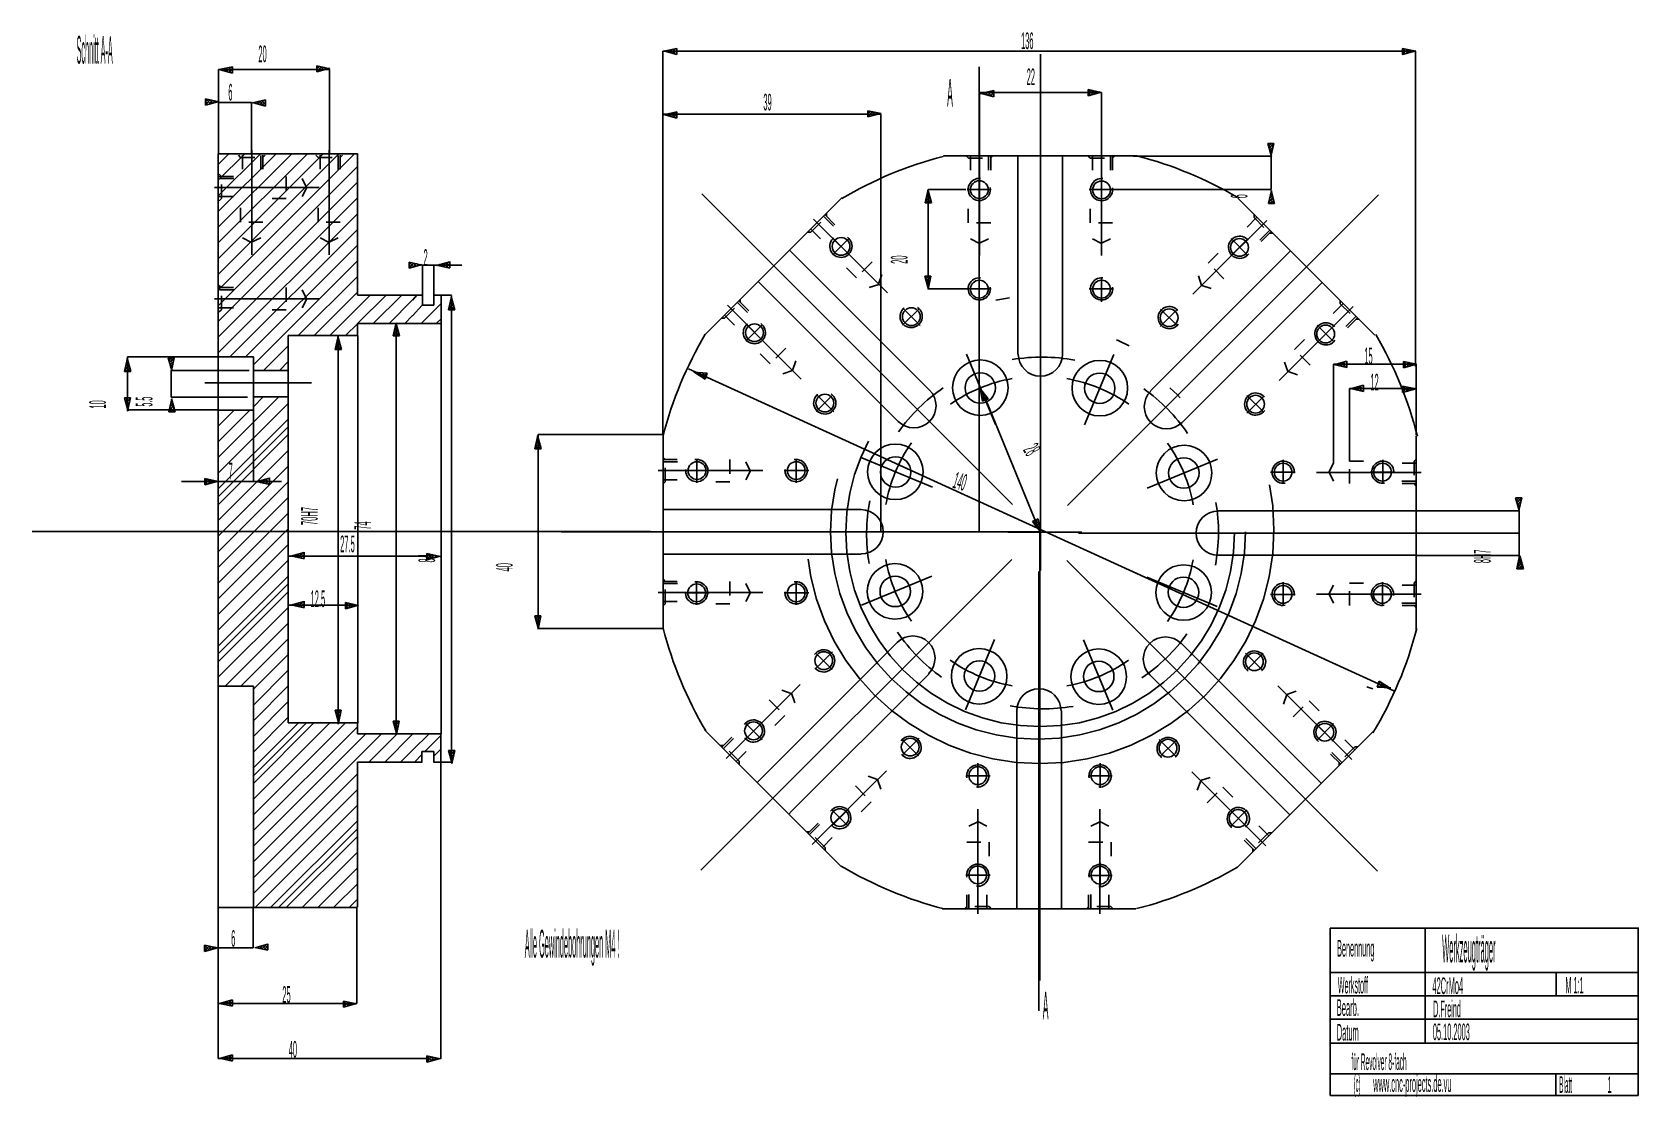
# Model space of a CAD drawing. Extents: x -0.2 to 11.2, y 0.3 to 7.8.
import ezdxf

# ---------------------------------------------------------------- set-up
doc = ezdxf.new("R2010")
doc.units = 0
doc.header["$LTSCALE"] = 10
doc.linetypes.add('DASHDOT', pattern=[1, 0.5, -0.25, 0, -0.25])
doc.linetypes.add('DOT', pattern=[0.25, 0, -0.25])
doc.layers.add('1', color=1, linetype='CONTINUOUS')

msp = doc.modelspace()

# ---------------------------------------------------------------- texts
at = {"layer": '1', "color": 1}
for s, height, width, p in [('Schnitt A-A', 0.19685, 0.155588, (0.141, 7.588)), ('136', 0.1181, 0.308372, (6.838, 7.691)), ('20', 0.1181, 0.308372, (1.43, 7.598)), ('22', 0.1181, 0.308372, (6.878, 7.435)), ('6', 0.118, 0.308372, (1.217, 7.326)), ('A', 0.197, 0.231279, (6.314, 7.282)), ('39', 0.1181, 0.308372, (5.011, 7.256)), ('2', 0.118, 0.308372, (2.601, 6.154)), ('15', 0.1181, 0.308372, (9.272, 5.455)), ('12', 0.1181, 0.308372, (9.315, 5.27)), ('7', 0.118, 0.308372, (1.219, 4.639)), ('27.5', 0.1181, 0.269825, (2.01, 4.122)), ('12.5', 0.1181, 0.269825, (1.8, 3.733)), ('6', 0.118, 0.308372, (1.237, 1.324)), ('Alle Gewindebohrungen M4 !', 0.19685, 0.165453, (3.319, 1.247)), ('Benennung', 0.1181, 0.316938, (9.079, 1.254)), ('Werkzeugträger', 0.19685, 0.161895, (9.824, 1.212)), ('25', 0.1181, 0.308372, (1.6, 0.926)), ('Werkstoff', 0.1181, 0.256977, (9.084, 0.992)), ('42CrMo4', 0.1181, 0.308372, (9.755, 0.988)), ('M 1:1', 0.1181, 0.262116, (10.698, 0.992)), ('A', 0.197, 0.231279, (6.992, 0.808)), ('Bearb.', 0.1181, 0.269825, (9.077, 0.833)), ('D.Freind', 0.1181, 0.260189, (9.76, 0.824)), ('Datum', 0.1181, 0.323791, (9.077, 0.658)), ('05.10.2003', 0.1181, 0.277535, (9.758, 0.661)), ('40', 0.1181, 0.308372, (1.645, 0.537)), ('für Revolver 8-fach ', 0.11811, 0.235134, (9.18, 0.449)), ('(c)', 0.1181, 0.205581, (9.197, 0.294)), ('www.cnc-projects.de.vu', 0.11811, 0.266321, (9.335, 0.294)), ('Blatt', 0.1181, 0.231279, (10.654, 0.287)), ('1', 0.118, 0.308372, (10.997, 0.287))]:
    msp.add_text(s, height=height, dxfattribs=dict(at, width=width)).set_placement(p)
for s, height, rotation, width, p in [('6', 0.118, 90, 0.308372, (8.443, 6.632)), ('20', 0.1181, 90, 0.308372, (6.033, 6.168)), ('10', 0.1181, 90, 0.308372, (0.349, 5.141)), ('5.5', 0.1181, 90, 0.256977, (0.679, 5.155)), ('28', 0.1181, 301, 0.308372, (6.85, 4.846)), ('140', 0.1181, 344, 0.308372, (6.347, 4.581)), ('70H7', 0.1181, 90, 0.327645, (1.851, 4.315)), ('74', 0.1181, 90, 0.308372, (2.228, 4.282)), ('84', 0.1181, 90, 0.308372, (2.683, 4.049)), ('8H7', 0.1181, 90, 0.33407, (10.168, 4.044)), ('40', 0.1181, 90, 0.308372, (3.233, 3.986))]:
    msp.add_text(s, height=height, rotation=rotation, dxfattribs=dict(at, width=width)).set_placement(p)

# ---------------------------------------------------------------- linework, layer by layer
at = {"layer": '1', "color": 1, "linetype": 'CONTINUOUS'}
for p, q in [((4.298, 4.956), (4.298, 7.675)), ((4.298, 7.675), (9.636, 7.675)), ((4.304, 7.675), (4.397, 7.696)), ((4.397, 7.652), (4.304, 7.678)), ((4.308, 7.677), (4.307, 7.676)), ((4.321, 7.68), (4.331, 7.669)), ((4.335, 7.683), (4.323, 7.671)), ((4.338, 7.683), (4.359, 7.662)), ((4.361, 7.688), (4.34, 7.667)), ((4.355, 7.687), (4.387, 7.655)), ((4.387, 7.694), (4.356, 7.663)), ((4.372, 7.691), (4.397, 7.665)), ((4.397, 7.683), (4.372, 7.659)), ((4.389, 7.694), (4.397, 7.686)), ((4.397, 7.663), (4.389, 7.654)), ((4.397, 7.696), (4.397, 7.652)), ((9.637, 7.675), (9.544, 7.696)), ((9.544, 7.696), (9.544, 7.652)), ((9.56, 7.693), (9.544, 7.677)), ((9.577, 7.689), (9.544, 7.656)), ((9.544, 7.652), (9.637, 7.678)), ((9.544, 7.676), (9.563, 7.657)), ((9.544, 7.655), (9.547, 7.653)), ((9.545, 7.696), (9.58, 7.661)), ((9.594, 7.685), (9.567, 7.658)), ((9.571, 7.69), (9.596, 7.666)), ((9.611, 7.682), (9.595, 7.665)), ((9.597, 7.685), (9.612, 7.67)), ((9.628, 7.678), (9.623, 7.673)), ((9.624, 7.679), (9.629, 7.674)), ((9.636, 7.675), (9.636, 5.439)), ((1.147, 7.311), (1.147, 7.546)), ((1.147, 7.546), (1.935, 7.546)), ((1.153, 7.545), (1.246, 7.565)), ((1.246, 7.521), (1.153, 7.547)), ((1.158, 7.546), (1.156, 7.545)), ((1.17, 7.549), (1.18, 7.539)), ((1.184, 7.552), (1.172, 7.54)), ((1.187, 7.552), (1.208, 7.531)), ((1.21, 7.557), (1.189, 7.536)), ((1.204, 7.556), (1.236, 7.524)), ((1.236, 7.563), (1.205, 7.532)), ((1.221, 7.56), (1.246, 7.534)), ((1.246, 7.552), (1.222, 7.528)), ((1.238, 7.563), (1.246, 7.555)), ((1.246, 7.532), (1.238, 7.523)), ((1.246, 7.565), (1.246, 7.521)), ((1.936, 7.552), (1.844, 7.573)), ((1.844, 7.573), (1.844, 7.529)), ((1.844, 7.573), (1.879, 7.538)), ((1.86, 7.57), (1.844, 7.554)), ((1.877, 7.566), (1.844, 7.533)), ((1.844, 7.529), (1.936, 7.555)), ((1.844, 7.553), (1.863, 7.534)), ((1.844, 7.532), (1.846, 7.53)), ((1.894, 7.562), (1.867, 7.535)), ((1.871, 7.567), (1.895, 7.543)), ((1.911, 7.559), (1.895, 7.542)), ((1.897, 7.562), (1.912, 7.547)), ((1.928, 7.555), (1.922, 7.55)), ((1.923, 7.556), (1.928, 7.551)), ((1.935, 7.546), (1.935, 6.949)), ((6.542, 7.565), (6.542, 4.267)), ((1.149, 7.317), (1.056, 7.338)), ((1.056, 7.338), (1.056, 7.294)), ((1.072, 7.334), (1.056, 7.318)), ((1.089, 7.331), (1.056, 7.298)), ((1.056, 7.294), (1.149, 7.32)), ((1.056, 7.318), (1.075, 7.299)), ((1.056, 7.297), (1.058, 7.295)), ((1.057, 7.338), (1.091, 7.303)), ((1.106, 7.327), (1.079, 7.3)), ((1.083, 7.332), (1.108, 7.307)), ((1.123, 7.324), (1.107, 7.307)), ((1.109, 7.327), (1.124, 7.312)), ((1.135, 7.321), (1.14, 7.316)), ((1.14, 7.32), (1.135, 7.314)), ((1.147, 6.949), (1.147, 7.311)), ((1.147, 7.311), (1.382, 7.311)), ((1.382, 7.311), (1.382, 6.949)), ((1.388, 7.309), (1.481, 7.33)), ((1.481, 7.286), (1.388, 7.312)), ((1.392, 7.311), (1.391, 7.31)), ((1.404, 7.314), (1.414, 7.303)), ((1.418, 7.317), (1.407, 7.305)), ((1.421, 7.317), (1.442, 7.296)), ((1.445, 7.322), (1.423, 7.301)), ((1.438, 7.321), (1.47, 7.289)), ((1.471, 7.328), (1.44, 7.297)), ((1.455, 7.325), (1.481, 7.299)), ((1.481, 7.317), (1.456, 7.293)), ((1.472, 7.328), (1.481, 7.32)), ((1.481, 7.297), (1.473, 7.288)), ((1.481, 7.33), (1.481, 7.286)), ((6.543, 6.954), (6.543, 7.384)), ((6.543, 7.384), (7.408, 7.384)), ((6.551, 7.375), (6.644, 7.396)), ((6.644, 7.352), (6.551, 7.378)), ((6.555, 7.377), (6.554, 7.375)), ((6.567, 7.379), (6.578, 7.369)), ((6.581, 7.382), (6.57, 7.371)), ((6.584, 7.383), (6.605, 7.362)), ((6.608, 7.388), (6.586, 7.367)), ((6.601, 7.387), (6.633, 7.355)), ((6.634, 7.394), (6.603, 7.363)), ((6.618, 7.39), (6.644, 7.365)), ((6.644, 7.383), (6.619, 7.358)), ((6.635, 7.394), (6.644, 7.386)), ((6.644, 7.362), (6.636, 7.354)), ((6.644, 7.396), (6.644, 7.352)), ((7.406, 7.383), (7.313, 7.404)), ((7.313, 7.404), (7.313, 7.36)), ((7.329, 7.4), (7.313, 7.384)), ((7.346, 7.397), (7.313, 7.364)), ((7.313, 7.36), (7.406, 7.386)), ((7.313, 7.384), (7.332, 7.365)), ((7.313, 7.363), (7.316, 7.36)), ((7.314, 7.404), (7.349, 7.369)), ((7.363, 7.393), (7.336, 7.366)), ((7.34, 7.398), (7.365, 7.373)), ((7.38, 7.389), (7.364, 7.373)), ((7.366, 7.392), (7.381, 7.377)), ((7.397, 7.386), (7.392, 7.38)), ((7.393, 7.387), (7.398, 7.382)), ((7.408, 7.384), (7.408, 6.932)), ((5.844, 7.229), (4.299, 7.229)), ((4.304, 7.225), (4.397, 7.246)), ((4.397, 7.202), (4.304, 7.228)), ((4.308, 7.227), (4.307, 7.225)), ((4.321, 7.229), (4.331, 7.219)), ((4.335, 7.232), (4.323, 7.221)), ((4.338, 7.233), (4.359, 7.212)), ((4.361, 7.238), (4.34, 7.217)), ((4.355, 7.237), (4.387, 7.205)), ((4.387, 7.244), (4.356, 7.212)), ((4.372, 7.24), (4.397, 7.215)), ((4.397, 7.233), (4.372, 7.208)), ((4.389, 7.244), (4.397, 7.235)), ((4.397, 7.212), (4.389, 7.204)), ((4.397, 7.246), (4.397, 7.202)), ((5.845, 7.233), (5.752, 7.254)), ((5.752, 7.254), (5.752, 7.21)), ((5.768, 7.25), (5.752, 7.234)), ((5.785, 7.246), (5.752, 7.213)), ((5.752, 7.21), (5.845, 7.235)), ((5.752, 7.233), (5.771, 7.215)), ((5.752, 7.213), (5.755, 7.21)), ((5.753, 7.253), (5.788, 7.219)), ((5.802, 7.243), (5.775, 7.216)), ((5.779, 7.248), (5.804, 7.223)), ((5.819, 7.239), (5.803, 7.223)), ((5.806, 7.242), (5.82, 7.227)), ((5.836, 7.236), (5.831, 7.23)), ((5.832, 7.237), (5.837, 7.232)), ((5.844, 4.265), (5.844, 7.229)), ((8.631, 7.022), (8.587, 7.022)), ((8.587, 7.022), (8.613, 6.929)), ((8.59, 7.022), (8.587, 7.019)), ((8.59, 7.011), (8.622, 6.979)), ((8.611, 7.022), (8.592, 7.003)), ((8.631, 7.021), (8.596, 6.986)), ((8.597, 6.983), (8.618, 6.962)), ((8.6, 7.022), (8.625, 6.996)), ((8.625, 6.995), (8.6, 6.97)), ((8.604, 6.955), (8.614, 6.945)), ((8.619, 6.969), (8.605, 6.954)), ((8.61, 6.929), (8.631, 7.022)), ((8.62, 7.022), (8.629, 7.013)), ((1.145, 1.603), (1.145, 6.948)), ((1.145, 6.948), (2.133, 6.948)), ((1.778, 6.948), (1.146, 6.316)), ((1.667, 6.948), (1.146, 6.428)), ((1.555, 6.948), (1.146, 6.539)), ((1.444, 6.948), (1.146, 6.65)), ((1.333, 6.948), (1.146, 6.761)), ((1.221, 6.948), (1.146, 6.872)), ((2.112, 6.948), (1.147, 5.983)), ((2.001, 6.948), (1.147, 6.094)), ((1.889, 6.948), (1.147, 6.205)), ((2.133, 6.858), (1.147, 5.872)), ((2.132, 5.946), (2.132, 6.95)), ((6.287, 6.933), (7.661, 6.933)), ((6.287, 6.933), (7.661, 6.933)), ((6.816, 6.905), (6.816, 6.932)), ((6.816, 6.905), (6.816, 6.932)), ((6.816, 6.905), (6.816, 5.528)), ((6.816, 6.905), (6.816, 5.528)), ((7.132, 6.905), (7.132, 6.932)), ((7.132, 6.905), (7.132, 6.932)), ((7.132, 5.528), (7.132, 6.905)), ((7.132, 5.528), (7.132, 6.905)), ((8.611, 6.931), (7.634, 6.931)), ((8.614, 6.942), (8.609, 6.937)), ((8.611, 6.694), (8.611, 6.931)), ((2.133, 6.746), (1.147, 5.76)), ((2.133, 6.635), (1.147, 5.649)), ((4.599, 5.667), (5.57, 6.639)), ((6.18, 6.694), (6.159, 6.601)), ((6.192, 6.642), (6.161, 6.611)), ((6.162, 6.617), (6.178, 6.601)), ((6.166, 6.634), (6.199, 6.601)), ((6.188, 6.658), (6.167, 6.637)), ((6.17, 6.651), (6.197, 6.624)), ((6.184, 6.675), (6.172, 6.663)), ((6.196, 6.626), (6.172, 6.601)), ((6.173, 6.668), (6.19, 6.652)), ((6.203, 6.601), (6.177, 6.694)), ((6.177, 6.685), (6.182, 6.68)), ((6.179, 6.691), (6.178, 6.69)), ((6.447, 6.696), (6.18, 6.696)), ((6.18, 6.696), (6.18, 5.99)), ((6.201, 6.609), (6.193, 6.601)), ((7.487, 6.694), (8.611, 6.694)), ((8.375, 6.634), (9.347, 5.662)), ((8.613, 6.687), (8.593, 6.595)), ((8.626, 6.636), (8.595, 6.604)), ((8.596, 6.611), (8.612, 6.595)), ((8.622, 6.652), (8.6, 6.631)), ((8.6, 6.628), (8.633, 6.595)), ((8.603, 6.645), (8.63, 6.617)), ((8.63, 6.619), (8.605, 6.595)), ((8.617, 6.668), (8.606, 6.657)), ((8.607, 6.662), (8.623, 6.645)), ((8.636, 6.595), (8.611, 6.687)), ((8.613, 6.685), (8.611, 6.683)), ((8.611, 6.679), (8.616, 6.673)), ((2.133, 6.523), (1.148, 5.538)), ((6.159, 6.601), (6.203, 6.601)), ((8.593, 6.595), (8.636, 6.595)), ((8.634, 6.603), (8.626, 6.595)), ((2.133, 6.412), (1.228, 5.507)), ((2.133, 6.3), (1.339, 5.507)), ((2.132, 6.189), (1.395, 5.451)), ((2.592, 6.159), (2.499, 6.18)), ((2.499, 6.18), (2.499, 6.136)), ((2.515, 6.177), (2.499, 6.161)), ((2.532, 6.173), (2.499, 6.14)), ((2.499, 6.136), (2.592, 6.162)), ((2.499, 6.16), (2.518, 6.141)), ((2.5, 6.18), (2.534, 6.145)), ((2.549, 6.169), (2.522, 6.142)), ((2.526, 6.174), (2.55, 6.15)), ((2.566, 6.166), (2.55, 6.149)), ((2.552, 6.169), (2.567, 6.154)), ((2.583, 6.162), (2.577, 6.157)), ((2.578, 6.163), (2.583, 6.158)), ((2.593, 5.947), (2.593, 6.158)), ((2.593, 6.158), (2.673, 6.158)), ((2.673, 6.158), (2.673, 5.947)), ((2.674, 6.159), (2.872, 6.159)), ((2.787, 6.182), (2.694, 6.156)), ((2.787, 6.182), (2.694, 6.156)), ((2.694, 6.159), (2.787, 6.138)), ((2.694, 6.159), (2.787, 6.138)), ((2.697, 6.159), (2.698, 6.157)), ((2.697, 6.159), (2.698, 6.157)), ((2.721, 6.165), (2.71, 6.154)), ((2.721, 6.165), (2.71, 6.154)), ((2.713, 6.163), (2.725, 6.151)), ((2.713, 6.163), (2.725, 6.151)), ((2.749, 6.172), (2.727, 6.151)), ((2.749, 6.172), (2.727, 6.151)), ((2.73, 6.167), (2.751, 6.146)), ((2.73, 6.167), (2.751, 6.146)), ((2.776, 6.179), (2.744, 6.147)), ((2.776, 6.179), (2.744, 6.147)), ((2.746, 6.171), (2.777, 6.14)), ((2.746, 6.171), (2.777, 6.14)), ((2.787, 6.169), (2.761, 6.144)), ((2.787, 6.169), (2.761, 6.144)), ((2.762, 6.176), (2.787, 6.151)), ((2.762, 6.176), (2.787, 6.151)), ((2.779, 6.18), (2.787, 6.172)), ((2.779, 6.18), (2.787, 6.172)), ((2.787, 6.14), (2.787, 6.184)), ((5.216, 6.246), (5.197, 6.265)), ((6.189, 5.272), (5.216, 6.246)), ((8.73, 6.24), (7.757, 5.266)), ((8.73, 6.24), (8.749, 6.259)), ((2.132, 6.077), (1.715, 5.661)), ((2.499, 6.139), (2.501, 6.137)), ((2.787, 6.148), (2.778, 6.14)), ((2.787, 6.148), (2.778, 6.14)), ((4.992, 6.023), (4.973, 6.042)), ((6.199, 6.08), (6.155, 6.08)), ((6.155, 6.08), (6.181, 5.987)), ((6.159, 6.08), (6.156, 6.077)), ((6.158, 6.069), (6.19, 6.037)), ((6.179, 6.08), (6.16, 6.061)), ((6.199, 6.079), (6.165, 6.045)), ((6.165, 6.041), (6.187, 6.02)), ((6.168, 6.08), (6.194, 6.054)), ((6.194, 6.053), (6.169, 6.028)), ((6.179, 5.987), (6.199, 6.08)), ((6.189, 6.08), (6.197, 6.071)), ((2.132, 5.966), (1.827, 5.661)), ((2.223, 5.946), (1.939, 5.662)), ((2.132, 5.946), (2.528, 5.946)), ((2.335, 5.946), (2.134, 5.745)), ((2.447, 5.946), (2.245, 5.745)), ((2.522, 5.911), (2.557, 5.947)), ((2.528, 5.946), (2.591, 5.946)), ((2.593, 5.875), (2.593, 5.947)), ((2.727, 5.946), (2.671, 5.946)), ((2.673, 5.947), (2.673, 5.875)), ((2.727, 5.946), (2.727, 5.745)), ((2.727, 5.946), (2.799, 5.946)), ((2.799, 5.933), (2.779, 5.841)), ((2.823, 5.841), (2.797, 5.933)), ((2.797, 5.925), (2.802, 5.919)), ((2.799, 5.931), (2.798, 5.929)), ((2.799, 5.944), (2.799, 2.629)), ((4.992, 6.023), (5.966, 5.049)), ((6.188, 6.027), (6.173, 6.012)), ((6.173, 6.013), (6.183, 6.003)), ((6.182, 6), (6.177, 5.995)), ((6.18, 5.99), (6.462, 5.99)), ((7.98, 5.043), (8.954, 6.017)), ((8.954, 6.017), (8.973, 6.036)), ((2.524, 5.912), (2.357, 5.745)), ((2.522, 5.799), (2.592, 5.874)), ((2.586, 5.746), (2.727, 5.886)), ((2.673, 5.875), (2.593, 5.875)), ((2.779, 5.841), (2.823, 5.841)), ((2.812, 5.882), (2.781, 5.851)), ((2.782, 5.857), (2.798, 5.841)), ((2.808, 5.898), (2.786, 5.877)), ((2.786, 5.874), (2.819, 5.841)), ((2.789, 5.891), (2.817, 5.864)), ((2.803, 5.915), (2.792, 5.903)), ((2.816, 5.865), (2.792, 5.841)), ((2.793, 5.908), (2.809, 5.892)), ((2.821, 5.849), (2.812, 5.841)), ((2.132, 5.743), (2.051, 5.662)), ((2.132, 5.663), (2.132, 5.745)), ((2.132, 5.745), (2.533, 5.745)), ((2.406, 5.748), (2.386, 5.656)), ((2.419, 5.697), (2.388, 5.666)), ((2.415, 5.713), (2.394, 5.692)), ((2.397, 5.706), (2.424, 5.679)), ((2.411, 5.73), (2.399, 5.718)), ((2.4, 5.723), (2.417, 5.707)), ((2.43, 5.656), (2.404, 5.748)), ((2.404, 5.74), (2.409, 5.734)), ((2.406, 5.746), (2.405, 5.744)), ((2.407, 5.747), (2.407, 2.835)), ((2.524, 5.801), (2.468, 5.745)), ((2.727, 5.745), (2.526, 5.745)), ((2.694, 5.746), (2.727, 5.777)), ((2.727, 5.745), (2.727, 2.834)), ((1.642, 5.587), (1.467, 5.412)), ((2.136, 5.66), (1.642, 5.66)), ((1.642, 5.66), (1.642, 2.912)), ((1.996, 5.653), (1.975, 5.56)), ((2.008, 5.601), (1.977, 5.57)), ((1.982, 5.593), (2.015, 5.56)), ((2.004, 5.618), (1.983, 5.596)), ((1.986, 5.61), (2.013, 5.583)), ((2, 5.634), (1.988, 5.623)), ((2.013, 5.585), (1.988, 5.56)), ((1.989, 5.627), (2.006, 5.611)), ((2.019, 5.56), (1.993, 5.653)), ((1.993, 5.644), (1.998, 5.639)), ((1.995, 5.65), (1.994, 5.649)), ((1.996, 5.661), (1.996, 2.903)), ((2.136, 5.66), (2.136, 2.909)), ((2.386, 5.656), (2.43, 5.656)), ((2.389, 5.672), (2.405, 5.656)), ((2.393, 5.689), (2.426, 5.656)), ((2.423, 5.68), (2.399, 5.656)), ((2.428, 5.664), (2.419, 5.656)), ((0.501, 5.498), (0.481, 5.405)), ((0.505, 5.479), (0.494, 5.467)), ((0.495, 5.472), (0.511, 5.456)), ((0.525, 5.405), (0.499, 5.498)), ((0.499, 5.489), (0.504, 5.484)), ((0.501, 5.495), (0.5, 5.494)), ((0.501, 5.132), (0.501, 5.508)), ((0.501, 5.508), (1.144, 5.508)), ((0.834, 5.502), (0.79, 5.502)), ((0.79, 5.502), (0.816, 5.41)), ((0.793, 5.502), (0.79, 5.5)), ((0.793, 5.492), (0.825, 5.46)), ((0.814, 5.502), (0.795, 5.484)), ((0.834, 5.502), (0.799, 5.467)), ((0.803, 5.502), (0.828, 5.477)), ((0.828, 5.475), (0.803, 5.451)), ((0.813, 5.41), (0.834, 5.502)), ((0.823, 5.502), (0.832, 5.494)), ((1.148, 5.507), (1.395, 5.507)), ((1.395, 5.507), (1.395, 5.129)), ((1.642, 5.475), (1.579, 5.412)), ((1.975, 5.56), (2.019, 5.56)), ((1.978, 5.576), (1.995, 5.56)), ((2.017, 5.568), (2.009, 5.56)), ((9.148, 5.477), (9.055, 5.451)), ((9.148, 5.477), (9.055, 5.451)), ((9.137, 5.474), (9.105, 5.442)), ((9.137, 5.474), (9.105, 5.442)), ((9.123, 5.47), (9.148, 5.446)), ((9.123, 5.47), (9.148, 5.446)), ((9.139, 5.475), (9.148, 5.466)), ((9.139, 5.475), (9.148, 5.466)), ((9.148, 5.433), (9.148, 5.477)), ((9.148, 5.433), (9.148, 5.477)), ((9.642, 5.455), (9.55, 5.475)), ((9.55, 5.475), (9.55, 5.431)), ((9.55, 5.475), (9.585, 5.441)), ((9.566, 5.472), (9.55, 5.456)), ((9.576, 5.47), (9.601, 5.445)), ((0.481, 5.405), (0.525, 5.405)), ((0.514, 5.446), (0.483, 5.415)), ((0.484, 5.421), (0.5, 5.405)), ((0.51, 5.462), (0.488, 5.441)), ((0.488, 5.438), (0.521, 5.405)), ((0.491, 5.455), (0.519, 5.428)), ((0.518, 5.43), (0.494, 5.405)), ((0.522, 5.413), (0.514, 5.405)), ((0.8, 5.464), (0.821, 5.443)), ((0.807, 5.436), (0.817, 5.426)), ((0.822, 5.449), (0.808, 5.434)), ((1.365, 5.412), (0.811, 5.412)), ((0.811, 5.412), (0.811, 5.221)), ((0.817, 5.423), (0.812, 5.418)), ((1.395, 5.412), (1.642, 5.412)), ((4.48, 5.424), (9.481, 3.14)), ((4.613, 5.392), (4.517, 5.399)), ((4.518, 5.401), (4.598, 5.35)), ((4.533, 5.399), (4.528, 5.394)), ((4.533, 5.399), (4.555, 5.377)), ((4.552, 5.397), (4.541, 5.386)), ((4.571, 5.396), (4.554, 5.378)), ((4.556, 5.397), (4.599, 5.354)), ((4.59, 5.394), (4.566, 5.37)), ((4.579, 5.395), (4.605, 5.369)), ((4.609, 5.392), (4.579, 5.362)), ((4.604, 5.367), (4.592, 5.354)), ((4.598, 5.35), (4.613, 5.392)), ((4.602, 5.393), (4.61, 5.384)), ((9.054, 4.754), (9.054, 5.455)), ((9.054, 5.455), (9.64, 5.455)), ((9.055, 5.454), (9.148, 5.433)), ((9.055, 5.454), (9.148, 5.433)), ((9.058, 5.453), (9.059, 5.452)), ((9.058, 5.453), (9.059, 5.452)), ((9.081, 5.46), (9.071, 5.449)), ((9.081, 5.46), (9.071, 5.449)), ((9.074, 5.458), (9.085, 5.446)), ((9.074, 5.458), (9.085, 5.446)), ((9.109, 5.467), (9.088, 5.446)), ((9.109, 5.467), (9.088, 5.446)), ((9.09, 5.462), (9.112, 5.441)), ((9.09, 5.462), (9.112, 5.441)), ((9.107, 5.466), (9.138, 5.435)), ((9.107, 5.466), (9.138, 5.435)), ((9.148, 5.464), (9.122, 5.438)), ((9.148, 5.464), (9.122, 5.438)), ((9.148, 5.443), (9.139, 5.435)), ((9.148, 5.443), (9.139, 5.435)), ((9.583, 5.468), (9.55, 5.435)), ((9.55, 5.431), (9.642, 5.457)), ((9.55, 5.455), (9.568, 5.436)), ((9.55, 5.435), (9.552, 5.432)), ((9.6, 5.465), (9.572, 5.437)), ((9.617, 5.461), (9.6, 5.445)), ((9.603, 5.464), (9.618, 5.449)), ((9.634, 5.457), (9.628, 5.452)), ((9.629, 5.458), (9.634, 5.453)), ((9.64, 5.455), (9.64, 5.279)), ((6.605, 5.21), (6.546, 5.285)), ((6.549, 5.286), (6.565, 5.193)), ((6.55, 5.273), (6.58, 5.244)), ((6.557, 5.274), (6.551, 5.269)), ((6.565, 5.263), (6.554, 5.251)), ((6.555, 5.248), (6.597, 5.206)), ((6.574, 5.251), (6.557, 5.234)), ((9.167, 4.768), (9.167, 5.283)), ((9.167, 5.283), (9.64, 5.283)), ((9.266, 5.307), (9.173, 5.281)), ((9.266, 5.307), (9.173, 5.281)), ((9.173, 5.284), (9.266, 5.263)), ((9.173, 5.284), (9.266, 5.263)), ((9.176, 5.283), (9.177, 5.282)), ((9.176, 5.283), (9.177, 5.282)), ((9.2, 5.29), (9.189, 5.279)), ((9.2, 5.29), (9.189, 5.279)), ((9.192, 5.288), (9.203, 5.276)), ((9.192, 5.288), (9.203, 5.276)), ((9.227, 5.297), (9.206, 5.276)), ((9.227, 5.297), (9.206, 5.276)), ((9.208, 5.292), (9.23, 5.271)), ((9.208, 5.292), (9.23, 5.271)), ((9.255, 5.304), (9.223, 5.272)), ((9.255, 5.304), (9.223, 5.272)), ((9.225, 5.296), (9.256, 5.265)), ((9.225, 5.296), (9.256, 5.265)), ((9.266, 5.294), (9.24, 5.268)), ((9.266, 5.294), (9.24, 5.268)), ((9.241, 5.3), (9.266, 5.276)), ((9.241, 5.3), (9.266, 5.276)), ((9.266, 5.273), (9.257, 5.265)), ((9.266, 5.273), (9.257, 5.265)), ((9.258, 5.305), (9.266, 5.296)), ((9.258, 5.305), (9.266, 5.296)), ((9.266, 5.263), (9.266, 5.307)), ((9.266, 5.263), (9.266, 5.307)), ((9.637, 5.28), (9.544, 5.3)), ((9.544, 5.3), (9.544, 5.256)), ((9.56, 5.297), (9.544, 5.281)), ((9.577, 5.293), (9.544, 5.26)), ((9.544, 5.256), (9.637, 5.282)), ((9.544, 5.28), (9.563, 5.261)), ((9.544, 5.259), (9.547, 5.257)), ((9.545, 5.3), (9.58, 5.265)), ((9.594, 5.29), (9.567, 5.262)), ((9.571, 5.294), (9.596, 5.27)), ((9.611, 5.286), (9.595, 5.27)), ((9.598, 5.289), (9.612, 5.274)), ((9.629, 5.282), (9.623, 5.277)), ((9.624, 5.283), (9.629, 5.278)), ((9.64, 5.283), (9.64, 4.953)), ((0.524, 5.216), (0.48, 5.216)), ((0.48, 5.216), (0.506, 5.123)), ((0.483, 5.216), (0.481, 5.213)), ((0.483, 5.205), (0.515, 5.173)), ((0.504, 5.216), (0.485, 5.197)), ((0.524, 5.215), (0.489, 5.181)), ((0.49, 5.178), (0.511, 5.156)), ((0.493, 5.216), (0.519, 5.19)), ((0.518, 5.189), (0.494, 5.164)), ((0.513, 5.163), (0.498, 5.148)), ((0.498, 5.15), (0.508, 5.139)), ((1.15, 5.132), (0.501, 5.132)), ((0.507, 5.136), (0.502, 5.131)), ((0.503, 5.123), (0.524, 5.216)), ((0.514, 5.216), (0.522, 5.207)), ((0.817, 5.211), (0.796, 5.119)), ((0.829, 5.16), (0.798, 5.128)), ((0.8, 5.135), (0.816, 5.119)), ((0.803, 5.152), (0.836, 5.119)), ((0.825, 5.176), (0.804, 5.155)), ((0.807, 5.169), (0.834, 5.141)), ((0.834, 5.143), (0.809, 5.119)), ((0.821, 5.192), (0.81, 5.181)), ((0.811, 5.221), (1.353, 5.221)), ((0.811, 5.186), (0.827, 5.169)), ((0.84, 5.119), (0.814, 5.211)), ((0.814, 5.203), (0.82, 5.197)), ((0.817, 5.209), (0.815, 5.207)), ((1.576, 5.224), (1.148, 4.796)), ((1.642, 5.178), (1.148, 4.684)), ((1.395, 5.129), (1.148, 5.129)), ((1.37, 5.129), (1.148, 4.907)), ((1.259, 5.129), (1.148, 5.018)), ((1.395, 5.224), (1.642, 5.224)), ((1.465, 5.224), (1.395, 5.154)), ((1.395, 5.128), (1.395, 4.623)), ((6.559, 5.223), (6.582, 5.2)), ((6.583, 5.239), (6.561, 5.216)), ((6.606, 5.215), (6.562, 5.215)), ((6.592, 5.227), (6.564, 5.199)), ((6.564, 5.197), (6.568, 5.194)), ((6.565, 5.193), (6.605, 5.21)), ((6.601, 5.216), (6.588, 5.202)), ((6.591, 5.198), (6.973, 4.263)), ((0.796, 5.119), (0.84, 5.119)), ((0.838, 5.127), (0.83, 5.119)), ((1.642, 5.067), (1.148, 4.573)), ((1.642, 5.011), (1.148, 4.517)), ((1.642, 4.956), (1.148, 4.461)), ((3.412, 4.949), (3.391, 4.856)), ((3.42, 4.913), (3.399, 4.892)), ((3.402, 4.906), (3.429, 4.879)), ((3.416, 4.93), (3.404, 4.918)), ((3.405, 4.923), (3.422, 4.907)), ((3.435, 4.856), (3.409, 4.949)), ((3.409, 4.94), (3.414, 4.935)), ((3.411, 4.946), (3.41, 4.945)), ((4.298, 4.956), (3.413, 4.956)), ((3.413, 4.956), (3.413, 3.582)), ((4.3, 3.579), (4.3, 4.953)), ((9.64, 4.946), (9.64, 3.571)), ((1.642, 4.844), (1.148, 4.35)), ((3.391, 4.856), (3.435, 4.856)), ((3.424, 4.897), (3.393, 4.866)), ((3.394, 4.872), (3.41, 4.856)), ((3.398, 4.889), (3.431, 4.856)), ((3.428, 4.881), (3.404, 4.856)), ((3.433, 4.864), (3.425, 4.856)), ((1.642, 4.733), (1.148, 4.239)), ((1.395, 4.623), (0.885, 4.623)), ((1.144, 4.624), (1.051, 4.645)), ((1.051, 4.645), (1.051, 4.601)), ((1.067, 4.641), (1.051, 4.625)), ((1.084, 4.638), (1.051, 4.605)), ((1.051, 4.601), (1.144, 4.627)), ((1.051, 4.625), (1.07, 4.606)), ((1.051, 4.604), (1.054, 4.602)), ((1.052, 4.645), (1.087, 4.61)), ((1.101, 4.634), (1.074, 4.607)), ((1.078, 4.639), (1.103, 4.614)), ((1.118, 4.63), (1.102, 4.614)), ((1.105, 4.633), (1.119, 4.619)), ((1.135, 4.627), (1.13, 4.621)), ((1.131, 4.628), (1.136, 4.623)), ((1.642, 4.621), (1.148, 4.127)), ((1.395, 4.623), (1.593, 4.623)), ((1.508, 4.647), (1.415, 4.621)), ((1.508, 4.647), (1.415, 4.621)), ((1.415, 4.623), (1.508, 4.603)), ((1.415, 4.623), (1.508, 4.603)), ((1.417, 4.623), (1.419, 4.622)), ((1.417, 4.623), (1.419, 4.622)), ((1.441, 4.629), (1.431, 4.619)), ((1.441, 4.629), (1.431, 4.619)), ((1.434, 4.627), (1.445, 4.616)), ((1.434, 4.627), (1.445, 4.616)), ((1.469, 4.637), (1.448, 4.615)), ((1.469, 4.637), (1.448, 4.615)), ((1.45, 4.632), (1.471, 4.61)), ((1.45, 4.632), (1.471, 4.61)), ((1.497, 4.644), (1.465, 4.612)), ((1.497, 4.644), (1.465, 4.612)), ((1.467, 4.636), (1.498, 4.605)), ((1.467, 4.636), (1.498, 4.605)), ((1.508, 4.634), (1.482, 4.608)), ((1.508, 4.634), (1.482, 4.608)), ((1.483, 4.64), (1.508, 4.616)), ((1.483, 4.64), (1.508, 4.616)), ((1.499, 4.644), (1.508, 4.636)), ((1.499, 4.644), (1.508, 4.636)), ((1.508, 4.613), (1.499, 4.605)), ((1.508, 4.613), (1.499, 4.605)), ((1.508, 4.605), (1.508, 4.649)), ((1.642, 4.51), (1.148, 4.016)), ((6.975, 4.538), (6.975, 3.992)), ((10.389, 4.509), (10.345, 4.509)), ((10.345, 4.509), (10.371, 4.417)), ((10.348, 4.509), (10.345, 4.507)), ((10.347, 4.499), (10.38, 4.467)), ((10.369, 4.509), (10.35, 4.49)), ((10.388, 4.509), (10.354, 4.474)), ((10.355, 4.471), (10.376, 4.45)), ((10.358, 4.509), (10.383, 4.484)), ((10.383, 4.482), (10.358, 4.458)), ((10.377, 4.456), (10.362, 4.441)), ((10.368, 4.417), (10.389, 4.509)), ((10.378, 4.509), (10.387, 4.501)), ((1.642, 4.399), (1.148, 3.905)), ((4.327, 4.425), (4.3, 4.425)), ((5.704, 4.425), (4.327, 4.425)), ((6.96, 4.358), (6.919, 4.341)), ((6.919, 4.341), (6.979, 4.265)), ((6.923, 4.343), (6.971, 4.294)), ((6.954, 4.355), (6.928, 4.329)), ((6.962, 4.343), (6.937, 4.317)), ((6.938, 4.349), (6.967, 4.32)), ((6.952, 4.355), (6.962, 4.345)), ((6.976, 4.264), (6.96, 4.358)), ((9.613, 4.416), (8.236, 4.416)), ((9.613, 4.416), (9.64, 4.416)), ((9.641, 4.416), (10.371, 4.416)), ((10.362, 4.443), (10.372, 4.433)), ((10.372, 4.43), (10.367, 4.425)), ((10.371, 4.416), (10.371, 4.099)), ((1.642, 4.287), (1.148, 3.793)), ((6.542, 4.267), (6.972, 4.267)), ((6.744, 4.265), (7.268, 4.265)), ((6.966, 4.326), (6.946, 4.306)), ((6.969, 4.308), (6.955, 4.294)), ((6.972, 4.291), (6.964, 4.282)), ((6.965, 4.28), (6.976, 4.269)), ((6.975, 4.273), (6.972, 4.27)), ((6.972, 4.267), (6.972, 1.084)), ((1.642, 4.176), (1.148, 3.682)), ((1.754, 4.12), (1.661, 4.094)), ((1.754, 4.12), (1.661, 4.094)), ((1.688, 4.103), (1.678, 4.092)), ((1.688, 4.103), (1.678, 4.092)), ((1.716, 4.11), (1.695, 4.089)), ((1.716, 4.11), (1.695, 4.089)), ((1.697, 4.105), (1.718, 4.084)), ((1.697, 4.105), (1.718, 4.084)), ((1.744, 4.117), (1.712, 4.085)), ((1.744, 4.117), (1.712, 4.085)), ((1.713, 4.109), (1.744, 4.078)), ((1.713, 4.109), (1.744, 4.078)), ((1.754, 4.107), (1.729, 4.082)), ((1.754, 4.107), (1.729, 4.082)), ((1.73, 4.114), (1.754, 4.089)), ((1.73, 4.114), (1.754, 4.089)), ((1.746, 4.118), (1.754, 4.11)), ((1.746, 4.118), (1.754, 4.11)), ((1.754, 4.078), (1.754, 4.122)), ((2.718, 4.092), (2.625, 4.113)), ((2.625, 4.113), (2.625, 4.069)), ((2.641, 4.109), (2.625, 4.093)), ((2.658, 4.106), (2.625, 4.073)), ((2.626, 4.113), (2.66, 4.078)), ((2.675, 4.102), (2.648, 4.075)), ((2.652, 4.107), (2.677, 4.082)), ((4.327, 4.109), (4.3, 4.109)), ((4.327, 4.109), (5.704, 4.109)), ((1.642, 4.065), (1.148, 3.571)), ((1.643, 4.095), (2.525, 4.095)), ((1.661, 4.097), (1.754, 4.076)), ((1.661, 4.097), (1.754, 4.076)), ((1.664, 4.097), (1.665, 4.095)), ((1.664, 4.097), (1.665, 4.095)), ((1.68, 4.101), (1.692, 4.089)), ((1.68, 4.101), (1.692, 4.089)), ((1.754, 4.086), (1.746, 4.078)), ((1.754, 4.086), (1.746, 4.078)), ((2.525, 4.095), (2.634, 4.095)), ((2.625, 4.069), (2.718, 4.095)), ((2.625, 4.093), (2.644, 4.074)), ((2.625, 4.072), (2.628, 4.07)), ((2.692, 4.098), (2.676, 4.082)), ((2.678, 4.101), (2.693, 4.087)), ((2.709, 4.095), (2.704, 4.089)), ((2.705, 4.096), (2.71, 4.091)), ((8.236, 4.1), (9.613, 4.1)), ((9.613, 4.1), (9.64, 4.1)), ((10.371, 4.099), (9.645, 4.099)), ((10.373, 4.097), (10.353, 4.005)), ((10.353, 4.005), (10.396, 4.005)), ((10.386, 4.046), (10.355, 4.015)), ((10.376, 4.097), (10.356, 4.005)), ((10.356, 4.021), (10.372, 4.005)), ((10.356, 4.005), (10.4, 4.005)), ((10.389, 4.046), (10.358, 4.015)), ((10.359, 4.021), (10.375, 4.005)), ((10.382, 4.062), (10.36, 4.041)), ((10.36, 4.038), (10.393, 4.005)), ((10.363, 4.055), (10.391, 4.028)), ((10.363, 4.038), (10.396, 4.005)), ((10.385, 4.062), (10.364, 4.041)), ((10.377, 4.079), (10.366, 4.067)), ((10.39, 4.029), (10.366, 4.005)), ((10.367, 4.072), (10.383, 4.056)), ((10.367, 4.055), (10.394, 4.028)), ((10.381, 4.079), (10.369, 4.067)), ((10.393, 4.029), (10.369, 4.005)), ((10.37, 4.072), (10.387, 4.056)), ((10.396, 4.005), (10.371, 4.097)), ((10.371, 4.089), (10.376, 4.083)), ((10.373, 4.095), (10.372, 4.093)), ((10.4, 4.005), (10.374, 4.097)), ((10.374, 4.089), (10.379, 4.083)), ((10.376, 4.095), (10.375, 4.093)), ((10.394, 4.013), (10.386, 4.005)), ((10.398, 4.013), (10.389, 4.005)), ((1.642, 3.953), (1.148, 3.459)), ((1.642, 3.898), (1.148, 3.404)), ((1.642, 3.842), (1.148, 3.348)), ((1.754, 3.772), (1.661, 3.746)), ((1.754, 3.772), (1.661, 3.746)), ((1.716, 3.762), (1.695, 3.741)), ((1.716, 3.762), (1.695, 3.741)), ((1.744, 3.769), (1.712, 3.737)), ((1.744, 3.769), (1.712, 3.737)), ((1.713, 3.761), (1.744, 3.73)), ((1.713, 3.761), (1.744, 3.73)), ((1.73, 3.766), (1.754, 3.741)), ((1.73, 3.766), (1.754, 3.741)), ((1.746, 3.77), (1.754, 3.762)), ((1.746, 3.77), (1.754, 3.762)), ((1.754, 3.73), (1.754, 3.774)), ((2.14, 3.744), (2.047, 3.765)), ((2.047, 3.765), (2.047, 3.721)), ((2.063, 3.761), (2.047, 3.745)), ((2.048, 3.765), (2.082, 3.73)), ((1.642, 3.731), (1.148, 3.237)), ((1.643, 3.746), (2.136, 3.746)), ((1.661, 3.749), (1.754, 3.728)), ((1.661, 3.749), (1.754, 3.728)), ((1.664, 3.748), (1.665, 3.747)), ((1.664, 3.748), (1.665, 3.747)), ((1.688, 3.755), (1.678, 3.744)), ((1.688, 3.755), (1.678, 3.744)), ((1.68, 3.753), (1.692, 3.741)), ((1.68, 3.753), (1.692, 3.741)), ((1.697, 3.757), (1.718, 3.736)), ((1.697, 3.757), (1.718, 3.736)), ((1.754, 3.759), (1.729, 3.733)), ((1.754, 3.759), (1.729, 3.733)), ((1.754, 3.738), (1.746, 3.73)), ((1.754, 3.738), (1.746, 3.73)), ((2.08, 3.758), (2.047, 3.725)), ((2.047, 3.721), (2.14, 3.747)), ((2.047, 3.745), (2.066, 3.726)), ((2.047, 3.724), (2.05, 3.721)), ((2.097, 3.754), (2.07, 3.727)), ((2.074, 3.759), (2.099, 3.734)), ((2.114, 3.75), (2.098, 3.734)), ((2.1, 3.753), (2.115, 3.739)), ((2.131, 3.747), (2.126, 3.741)), ((2.127, 3.748), (2.132, 3.743)), ((3.434, 3.67), (3.391, 3.67)), ((3.391, 3.67), (3.416, 3.577)), ((3.394, 3.67), (3.391, 3.668)), ((3.393, 3.66), (3.425, 3.628)), ((3.414, 3.67), (3.395, 3.651)), ((3.434, 3.669), (3.4, 3.635)), ((3.403, 3.67), (3.429, 3.645)), ((3.414, 3.577), (3.434, 3.67)), ((3.424, 3.67), (3.433, 3.662)), ((1.642, 3.619), (1.194, 3.172)), ((3.401, 3.632), (3.422, 3.611)), ((3.429, 3.643), (3.404, 3.618)), ((3.423, 3.617), (3.408, 3.602)), ((3.408, 3.604), (3.418, 3.594)), ((3.417, 3.591), (3.413, 3.586)), ((3.413, 3.582), (4.298, 3.582)), ((1.642, 3.508), (1.306, 3.172)), ((5.96, 3.482), (4.986, 2.508)), ((8.948, 2.502), (7.974, 3.476)), ((1.642, 3.397), (1.395, 3.15)), ((1.642, 3.285), (1.395, 3.038)), ((5.21, 2.285), (6.183, 3.258)), ((7.751, 3.252), (8.724, 2.279)), ((9.378, 3.208), (9.363, 3.166)), ((9.389, 3.201), (9.369, 3.181)), ((9.373, 3.192), (9.402, 3.163)), ((9.401, 3.193), (9.374, 3.165)), ((9.458, 3.156), (9.378, 3.208)), ((9.378, 3.207), (9.424, 3.16)), ((1.148, 3.172), (1.395, 3.172)), ((1.642, 3.174), (1.395, 2.927)), ((1.395, 3.172), (1.395, 1.603)), ((9.333, 3.153), (9.291, 3.168)), ((9.333, 3.153), (9.291, 3.168)), ((9.363, 3.166), (9.459, 3.159)), ((9.367, 3.176), (9.379, 3.165)), ((9.414, 3.185), (9.393, 3.163)), ((9.427, 3.177), (9.411, 3.162)), ((9.44, 3.169), (9.43, 3.16)), ((9.431, 3.175), (9.447, 3.158)), ((9.452, 3.161), (9.449, 3.158)), ((1.642, 3.062), (1.395, 2.815)), ((2.018, 3.002), (1.975, 3.002)), ((1.975, 3.002), (2, 2.909)), ((1.978, 3.002), (1.975, 2.999)), ((1.977, 2.991), (2.009, 2.959)), ((1.998, 3.002), (1.98, 2.983)), ((2.018, 3.001), (1.984, 2.966)), ((1.985, 2.963), (2.006, 2.942)), ((1.988, 3.002), (2.013, 2.976)), ((2.013, 2.975), (1.988, 2.95)), ((1.998, 2.909), (2.018, 3.002)), ((2.008, 3.002), (2.017, 2.993)), ((6.808, 2.996), (6.808, 1.619)), ((7.124, 1.619), (7.124, 2.996)), ((1.642, 2.951), (1.395, 2.704)), ((1.771, 2.913), (1.395, 2.537)), ((1.714, 2.912), (1.395, 2.593)), ((1.824, 2.911), (1.395, 2.481)), ((2.046, 2.91), (1.395, 2.259)), ((1.935, 2.91), (1.395, 2.37)), ((2.135, 2.887), (1.395, 2.147)), ((1.642, 2.912), (2.136, 2.912)), ((2.007, 2.948), (1.992, 2.934)), ((1.992, 2.935), (2.002, 2.925)), ((2.002, 2.922), (1.997, 2.917)), ((2.132, 2.916), (2.132, 2.834)), ((2.429, 2.924), (2.385, 2.924)), ((2.385, 2.924), (2.411, 2.831)), ((2.389, 2.924), (2.386, 2.922)), ((2.388, 2.914), (2.42, 2.882)), ((2.409, 2.924), (2.39, 2.905)), ((2.429, 2.923), (2.395, 2.889)), ((2.395, 2.886), (2.417, 2.865)), ((2.398, 2.924), (2.424, 2.899)), ((2.424, 2.897), (2.399, 2.872)), ((2.418, 2.871), (2.403, 2.856)), ((2.403, 2.858), (2.413, 2.848)), ((2.409, 2.831), (2.429, 2.924)), ((2.419, 2.924), (2.427, 2.916)), ((5.565, 1.891), (4.593, 2.863)), ((9.341, 2.857), (8.37, 1.886)), ((2.304, 2.834), (1.395, 1.925)), ((2.192, 2.834), (1.395, 2.036)), ((2.132, 2.834), (2.524, 2.834)), ((2.415, 2.834), (2.214, 2.633)), ((2.524, 2.831), (2.326, 2.633)), ((2.412, 2.845), (2.407, 2.84)), ((2.524, 2.834), (2.723, 2.834)), ((2.524, 2.719), (2.641, 2.833)), ((2.609, 2.707), (2.723, 2.822)), ((2.723, 2.834), (2.723, 2.632)), ((2.524, 2.633), (2.132, 2.633)), ((2.132, 2.633), (2.132, 1.604)), ((2.524, 2.719), (2.437, 2.633)), ((2.525, 2.632), (2.589, 2.632)), ((2.536, 2.632), (2.589, 2.687)), ((2.673, 2.708), (2.59, 2.708)), ((2.59, 2.708), (2.59, 2.631)), ((2.673, 2.631), (2.673, 2.708)), ((2.723, 2.632), (2.673, 2.632)), ((2.674, 2.675), (2.721, 2.723)), ((2.723, 2.632), (2.801, 2.632)), ((2.723, 2.632), (2.723, 0.528)), ((2.822, 2.715), (2.778, 2.715)), ((2.778, 2.715), (2.804, 2.623)), ((2.781, 2.715), (2.779, 2.713)), ((2.781, 2.705), (2.813, 2.673)), ((2.802, 2.715), (2.783, 2.696)), ((2.822, 2.715), (2.788, 2.68)), ((2.788, 2.677), (2.809, 2.656)), ((2.791, 2.715), (2.817, 2.69)), ((2.816, 2.688), (2.792, 2.664)), ((2.811, 2.662), (2.796, 2.647)), ((2.796, 2.649), (2.806, 2.639)), ((2.805, 2.636), (2.8, 2.631)), ((2.802, 2.623), (2.822, 2.715)), ((2.812, 2.715), (2.82, 2.707)), ((2.132, 2.551), (1.395, 1.813)), ((4.986, 2.508), (4.967, 2.489)), ((2.132, 2.439), (1.395, 1.702)), ((8.948, 2.502), (8.967, 2.483)), ((2.132, 2.328), (1.408, 1.603)), ((5.21, 2.285), (5.191, 2.265)), ((2.132, 2.217), (1.519, 1.604)), ((8.724, 2.279), (8.743, 2.259)), ((2.132, 2.161), (1.575, 1.604)), ((2.132, 2.105), (1.63, 1.604)), ((2.132, 1.994), (1.742, 1.604)), ((2.132, 1.883), (1.853, 1.604)), ((2.132, 1.771), (1.965, 1.604)), ((1.144, 1.602), (1.144, 1.316)), ((2.133, 1.603), (1.145, 1.603)), ((1.394, 1.316), (1.394, 1.602)), ((2.132, 1.66), (2.076, 1.604)), ((6.808, 1.619), (6.808, 1.592)), ((7.124, 1.619), (7.124, 1.592)), ((2.129, 0.92), (2.129, 1.595)), ((7.653, 1.592), (6.279, 1.592)), ((9.031, 0.269), (9.031, 1.456)), ((9.031, 1.456), (11.213, 1.456)), ((9.031, 1.456), (11.219, 1.456)), ((9.031, 1.456), (11.213, 1.456)), ((9.031, 0.269), (9.031, 1.456)), ((9.703, 1.454), (9.703, 1.142)), ((11.213, 1.456), (11.213, 0.269)), ((11.213, 1.456), (11.213, 0.269)), ((1.14, 1.315), (1.047, 1.335)), ((1.047, 1.335), (1.047, 1.291)), ((1.063, 1.332), (1.047, 1.316)), ((1.08, 1.328), (1.047, 1.295)), ((1.047, 1.291), (1.14, 1.317)), ((1.047, 1.315), (1.066, 1.296)), ((1.047, 1.294), (1.05, 1.292)), ((1.048, 1.335), (1.082, 1.301)), ((1.097, 1.325), (1.07, 1.297)), ((1.074, 1.329), (1.099, 1.305)), ((1.114, 1.321), (1.098, 1.305)), ((1.1, 1.324), (1.115, 1.309)), ((1.131, 1.317), (1.126, 1.312)), ((1.127, 1.318), (1.132, 1.313)), ((1.144, 1.316), (1.394, 1.316)), ((1.144, 1.316), (1.144, 0.92)), ((1.497, 1.342), (1.404, 1.317)), ((1.497, 1.342), (1.404, 1.317)), ((1.404, 1.319), (1.497, 1.299)), ((1.404, 1.319), (1.497, 1.299)), ((1.407, 1.319), (1.409, 1.317)), ((1.407, 1.319), (1.409, 1.317)), ((1.431, 1.325), (1.421, 1.315)), ((1.431, 1.325), (1.421, 1.315)), ((1.423, 1.323), (1.435, 1.312)), ((1.423, 1.323), (1.435, 1.312)), ((1.459, 1.332), (1.438, 1.311)), ((1.459, 1.332), (1.438, 1.311)), ((1.44, 1.327), (1.461, 1.306)), ((1.44, 1.327), (1.461, 1.306)), ((1.487, 1.34), (1.455, 1.308)), ((1.487, 1.34), (1.455, 1.308)), ((1.456, 1.332), (1.487, 1.301)), ((1.456, 1.332), (1.487, 1.301)), ((1.497, 1.329), (1.472, 1.304)), ((1.497, 1.329), (1.472, 1.304)), ((1.473, 1.336), (1.497, 1.311)), ((1.473, 1.336), (1.497, 1.311)), ((1.489, 1.34), (1.497, 1.332)), ((1.489, 1.34), (1.497, 1.332)), ((1.497, 1.309), (1.489, 1.3)), ((1.497, 1.309), (1.489, 1.3)), ((1.497, 1.301), (1.497, 1.345)), ((9.031, 1.142), (11.214, 1.142)), ((9.703, 1.142), (9.703, 0.976)), ((10.632, 1.142), (10.632, 0.976)), ((1.144, 0.92), (2.129, 0.92)), ((1.144, 0.92), (1.144, 0.53)), ((1.247, 0.946), (1.154, 0.92)), ((1.247, 0.946), (1.154, 0.92)), ((1.154, 0.922), (1.247, 0.902)), ((1.154, 0.922), (1.247, 0.902)), ((1.157, 0.922), (1.159, 0.921)), ((1.157, 0.922), (1.159, 0.921)), ((1.181, 0.928), (1.171, 0.918)), ((1.181, 0.928), (1.171, 0.918)), ((1.173, 0.926), (1.185, 0.915)), ((1.173, 0.926), (1.185, 0.915)), ((1.209, 0.936), (1.188, 0.914)), ((1.209, 0.936), (1.188, 0.914)), ((1.19, 0.931), (1.211, 0.909)), ((1.19, 0.931), (1.211, 0.909)), ((1.237, 0.943), (1.205, 0.911)), ((1.237, 0.943), (1.205, 0.911)), ((1.206, 0.935), (1.237, 0.904)), ((1.206, 0.935), (1.237, 0.904)), ((1.247, 0.933), (1.222, 0.907)), ((1.247, 0.933), (1.222, 0.907)), ((1.223, 0.939), (1.247, 0.915)), ((1.223, 0.939), (1.247, 0.915)), ((1.239, 0.943), (1.247, 0.935)), ((1.239, 0.943), (1.247, 0.935)), ((1.247, 0.912), (1.239, 0.904)), ((1.247, 0.912), (1.239, 0.904)), ((1.247, 0.904), (1.247, 0.948)), ((2.126, 0.918), (2.033, 0.938)), ((2.033, 0.938), (2.033, 0.895)), ((2.049, 0.935), (2.033, 0.919)), ((2.066, 0.931), (2.033, 0.898)), ((2.033, 0.895), (2.126, 0.92)), ((2.033, 0.918), (2.052, 0.899)), ((2.034, 0.938), (2.068, 0.904)), ((2.083, 0.928), (2.056, 0.9)), ((2.06, 0.933), (2.085, 0.908)), ((2.1, 0.924), (2.084, 0.908)), ((2.086, 0.927), (2.101, 0.912)), ((2.117, 0.92), (2.112, 0.915)), ((2.113, 0.921), (2.118, 0.917)), ((9.031, 0.976), (11.214, 0.976)), ((9.704, 0.977), (9.704, 0.811)), ((2.033, 0.898), (2.036, 0.895)), ((9.031, 0.81), (11.214, 0.81)), ((9.704, 0.811), (9.704, 0.639)), ((9.033, 0.639), (11.213, 0.639)), ((1.144, 0.53), (2.525, 0.53)), ((1.247, 0.556), (1.154, 0.53)), ((1.247, 0.556), (1.154, 0.53)), ((1.154, 0.533), (1.247, 0.512)), ((1.154, 0.533), (1.247, 0.512)), ((1.157, 0.532), (1.159, 0.531)), ((1.157, 0.532), (1.159, 0.531)), ((1.181, 0.539), (1.171, 0.528)), ((1.181, 0.539), (1.171, 0.528)), ((1.173, 0.537), (1.185, 0.525)), ((1.173, 0.537), (1.185, 0.525)), ((1.209, 0.546), (1.188, 0.525)), ((1.209, 0.546), (1.188, 0.525)), ((1.19, 0.541), (1.211, 0.52)), ((1.19, 0.541), (1.211, 0.52)), ((1.237, 0.553), (1.205, 0.521)), ((1.237, 0.553), (1.205, 0.521)), ((1.206, 0.545), (1.237, 0.514)), ((1.206, 0.545), (1.237, 0.514)), ((1.247, 0.543), (1.222, 0.517)), ((1.247, 0.543), (1.222, 0.517)), ((1.223, 0.549), (1.247, 0.525)), ((1.223, 0.549), (1.247, 0.525)), ((1.239, 0.554), (1.247, 0.545)), ((1.239, 0.554), (1.247, 0.545)), ((1.247, 0.522), (1.239, 0.514)), ((1.247, 0.522), (1.239, 0.514)), ((1.247, 0.514), (1.247, 0.558)), ((2.525, 0.53), (2.64, 0.53)), ((2.718, 0.528), (2.625, 0.549)), ((2.625, 0.549), (2.625, 0.505)), ((2.641, 0.545), (2.625, 0.529)), ((2.658, 0.542), (2.625, 0.508)), ((2.625, 0.505), (2.718, 0.531)), ((2.625, 0.528), (2.644, 0.51)), ((2.625, 0.508), (2.628, 0.505)), ((2.626, 0.548), (2.66, 0.514)), ((2.675, 0.538), (2.648, 0.511)), ((2.652, 0.543), (2.677, 0.518)), ((2.692, 0.534), (2.676, 0.518)), ((2.678, 0.537), (2.693, 0.522)), ((2.709, 0.531), (2.704, 0.525)), ((2.705, 0.532), (2.709, 0.527)), ((9.031, 0.423), (11.214, 0.423)), ((10.63, 0.423), (10.63, 0.272)), ((11.213, 0.269), (9.031, 0.269))]:
    msp.add_line(p, q, dxfattribs=at)
at = {"layer": '1', "color": 1, "linetype": 'DASHDOT'}
for p, q in [((6.975, 4.538), (6.975, 7.655)), ((6.975, 4.538), (6.975, 7.655)), ((1.383, 6.973), (1.383, 6.415)), ((1.383, 6.973), (1.383, 6.415)), ((1.932, 6.973), (1.932, 6.415)), ((1.932, 6.973), (1.932, 6.415)), ((6.544, 6.967), (6.544, 6.41)), ((6.544, 6.967), (6.544, 6.41)), ((7.408, 6.967), (7.408, 6.41)), ((7.408, 6.967), (7.408, 6.41)), ((6.542, 6.779), (6.542, 6.605)), ((6.542, 6.779), (6.542, 6.605)), ((7.409, 6.777), (7.409, 6.603)), ((7.409, 6.777), (7.409, 6.603)), ((1.118, 6.709), (1.676, 6.709)), ((1.118, 6.709), (1.676, 6.709)), ((1.676, 6.709), (1.86, 6.709)), ((1.676, 6.709), (1.86, 6.709)), ((6.778, 4.461), (4.574, 6.665)), ((6.624, 6.695), (6.455, 6.695)), ((6.624, 6.695), (6.455, 6.695)), ((7.168, 4.454), (9.373, 6.658)), ((7.491, 6.694), (7.322, 6.694)), ((7.491, 6.694), (7.322, 6.694)), ((1.383, 6.415), (1.383, 6.232)), ((1.383, 6.415), (1.383, 6.232)), ((1.932, 6.415), (1.932, 6.232)), ((1.932, 6.415), (1.932, 6.232)), ((5.367, 6.485), (5.761, 6.091)), ((6.544, 6.41), (6.544, 6.226)), ((6.544, 6.41), (6.544, 6.226)), ((7.408, 6.41), (7.408, 6.226)), ((7.408, 6.41), (7.408, 6.226)), ((8.582, 6.476), (8.187, 6.082)), ((5.619, 6.35), (5.5, 6.231)), ((5.502, 6.351), (5.625, 6.228)), ((8.447, 6.344), (8.324, 6.222)), ((8.446, 6.227), (8.327, 6.347)), ((5.761, 6.091), (5.891, 5.961)), ((6.542, 6.073), (6.542, 5.899)), ((6.542, 6.073), (6.542, 5.899)), ((7.409, 6.073), (7.409, 5.899)), ((7.409, 6.073), (7.409, 5.899)), ((8.187, 6.082), (8.057, 5.952)), ((6.624, 5.99), (6.455, 5.99)), ((6.624, 5.99), (6.455, 5.99)), ((7.491, 5.99), (7.322, 5.99)), ((7.491, 5.99), (7.322, 5.99)), ((1.118, 5.92), (1.676, 5.92)), ((1.118, 5.92), (1.676, 5.92)), ((1.676, 5.92), (1.86, 5.92)), ((1.676, 5.92), (1.86, 5.92)), ((4.756, 5.874), (5.15, 5.48)), ((6.117, 5.852), (5.998, 5.733)), ((6, 5.853), (6.123, 5.73)), ((7.948, 5.845), (7.825, 5.722)), ((7.947, 5.728), (7.827, 5.847)), ((9.193, 5.865), (8.798, 5.471)), ((5.005, 5.738), (4.886, 5.619)), ((4.888, 5.739), (5.011, 5.617)), ((9.059, 5.73), (8.936, 5.607)), ((9.058, 5.613), (8.938, 5.732)), ((5.15, 5.48), (5.28, 5.35)), ((6.658, 5.028), (6.451, 5.527)), ((7.289, 5.025), (7.496, 5.524)), ((8.798, 5.471), (8.669, 5.341)), ((1.05, 5.323), (1.806, 5.323)), ((5.504, 5.239), (5.385, 5.12)), ((5.387, 5.24), (5.51, 5.117)), ((8.561, 5.232), (8.438, 5.109)), ((8.56, 5.115), (8.44, 5.234)), ((6.209, 4.584), (5.709, 4.791)), ((4.265, 4.701), (4.822, 4.701)), ((4.455, 4.701), (4.629, 4.701)), ((4.539, 4.783), (4.539, 4.615)), ((4.822, 4.701), (5.006, 4.701)), ((5.159, 4.701), (5.333, 4.701)), ((5.243, 4.783), (5.243, 4.615)), ((7.733, 4.576), (8.232, 4.783)), ((7.733, 4.576), (8.232, 4.783)), ((8.781, 4.69), (8.607, 4.69)), ((8.697, 4.608), (8.697, 4.777)), ((9.117, 4.688), (8.934, 4.688)), ((9.675, 4.688), (9.117, 4.688)), ((9.487, 4.69), (9.313, 4.69)), ((9.403, 4.608), (9.403, 4.777)), ((4.21, 4.268), (-0.174, 4.268)), ((6.694, 4.267), (3.577, 4.267)), ((7.246, 4.258), (10.363, 4.258)), ((6.772, 4.071), (4.567, 1.866)), ((7.162, 4.064), (9.366, 1.86)), ((4.537, 3.916), (4.537, 3.748)), ((5.243, 3.916), (5.243, 3.748)), ((6.206, 3.953), (5.706, 3.746)), ((6.965, 3.986), (6.965, 0.869)), ((7.729, 3.945), (8.229, 3.738)), ((8.697, 3.741), (8.697, 3.91)), ((9.401, 3.741), (9.401, 3.91)), ((4.265, 3.836), (4.822, 3.836)), ((4.453, 3.834), (4.627, 3.834)), ((4.822, 3.836), (5.006, 3.836)), ((5.159, 3.834), (5.333, 3.834)), ((8.781, 3.823), (8.607, 3.823)), ((9.117, 3.824), (8.934, 3.824)), ((9.675, 3.824), (9.117, 3.824)), ((9.485, 3.823), (9.311, 3.823)), ((6.65, 3.504), (6.443, 3.005)), ((7.281, 3.501), (7.488, 3.001)), ((5.379, 3.292), (5.502, 3.415)), ((5.38, 3.409), (5.499, 3.29)), ((8.553, 3.284), (8.43, 3.407)), ((8.436, 3.286), (8.555, 3.405)), ((5.141, 3.054), (5.271, 3.184)), ((8.79, 3.045), (8.66, 3.175)), ((4.747, 2.659), (5.141, 3.054)), ((9.184, 2.651), (8.79, 3.045)), ((4.881, 2.794), (5.004, 2.917)), ((4.882, 2.912), (5.002, 2.792)), ((9.052, 2.785), (8.929, 2.908)), ((8.935, 2.786), (9.054, 2.906)), ((5.992, 2.679), (6.115, 2.802)), ((5.993, 2.796), (6.112, 2.677)), ((7.94, 2.671), (7.817, 2.794)), ((7.823, 2.673), (7.942, 2.792)), ((6.531, 2.451), (6.531, 2.625)), ((7.398, 2.451), (7.398, 2.625)), ((5.753, 2.443), (5.883, 2.572)), ((6.449, 2.535), (6.618, 2.535)), ((7.316, 2.535), (7.484, 2.535)), ((8.178, 2.434), (8.048, 2.564)), ((5.358, 2.048), (5.753, 2.443)), ((8.573, 2.039), (8.178, 2.434)), ((5.493, 2.18), (5.616, 2.303)), ((5.494, 2.297), (5.613, 2.178)), ((6.531, 2.115), (6.531, 2.299)), ((7.396, 2.115), (7.396, 2.299)), ((8.438, 2.173), (8.315, 2.296)), ((8.321, 2.175), (8.44, 2.294)), ((6.531, 1.557), (6.531, 2.115)), ((7.396, 1.557), (7.396, 2.115)), ((6.449, 1.831), (6.618, 1.831)), ((6.531, 1.747), (6.531, 1.921)), ((7.316, 1.829), (7.484, 1.829)), ((7.398, 1.745), (7.398, 1.919))]:
    msp.add_line(p, q, dxfattribs=at)
at = {"layer": '1', "color": 1, "linetype": 'DOT'}
for p, q in [((1.288, 6.938), (1.304, 6.923)), ((1.288, 6.938), (1.304, 6.923)), ((1.303, 6.464), (1.303, 6.938)), ((1.303, 6.464), (1.303, 6.938)), ((1.304, 6.923), (1.461, 6.923)), ((1.304, 6.923), (1.461, 6.923)), ((1.318, 6.938), (1.318, 6.351)), ((1.318, 6.938), (1.318, 6.351)), ((1.447, 6.937), (1.447, 6.352)), ((1.447, 6.937), (1.447, 6.352)), ((1.461, 6.923), (1.477, 6.938)), ((1.461, 6.923), (1.477, 6.938)), ((1.462, 6.938), (1.462, 6.464)), ((1.462, 6.938), (1.462, 6.464)), ((1.837, 6.938), (1.853, 6.923)), ((1.837, 6.938), (1.853, 6.923)), ((1.853, 6.464), (1.853, 6.938)), ((1.853, 6.464), (1.853, 6.938)), ((1.853, 6.923), (2.011, 6.923)), ((1.853, 6.923), (2.011, 6.923)), ((1.868, 6.938), (1.868, 6.351)), ((1.868, 6.938), (1.868, 6.351)), ((1.996, 6.937), (1.996, 6.352)), ((1.996, 6.937), (1.996, 6.352)), ((2.011, 6.938), (2.011, 6.464)), ((2.011, 6.923), (2.026, 6.938)), ((2.011, 6.938), (2.011, 6.464)), ((2.011, 6.923), (2.026, 6.938)), ((6.449, 6.933), (6.465, 6.917)), ((6.449, 6.933), (6.465, 6.917)), ((6.464, 6.458), (6.464, 6.933)), ((6.464, 6.458), (6.464, 6.933)), ((6.465, 6.917), (6.622, 6.917)), ((6.465, 6.917), (6.622, 6.917)), ((6.479, 6.933), (6.479, 6.345)), ((6.479, 6.933), (6.479, 6.345)), ((6.608, 6.931), (6.608, 6.346)), ((6.608, 6.931), (6.608, 6.346)), ((6.622, 6.917), (6.638, 6.933)), ((6.622, 6.917), (6.638, 6.933)), ((6.623, 6.932), (6.623, 6.458)), ((6.623, 6.932), (6.623, 6.458)), ((7.313, 6.933), (7.329, 6.917)), ((7.313, 6.933), (7.329, 6.917)), ((7.329, 6.458), (7.329, 6.933)), ((7.329, 6.458), (7.329, 6.933)), ((7.329, 6.917), (7.487, 6.917)), ((7.329, 6.917), (7.487, 6.917)), ((7.344, 6.933), (7.344, 6.345)), ((7.344, 6.933), (7.344, 6.345)), ((7.472, 6.931), (7.472, 6.346)), ((7.472, 6.931), (7.472, 6.346)), ((7.487, 6.917), (7.502, 6.933)), ((7.487, 6.917), (7.502, 6.933)), ((7.487, 6.932), (7.487, 6.458)), ((7.487, 6.932), (7.487, 6.458)), ((1.169, 6.788), (1.153, 6.803)), ((1.169, 6.788), (1.153, 6.803)), ((1.153, 6.788), (1.627, 6.788)), ((1.153, 6.788), (1.627, 6.788)), ((1.155, 6.773), (1.74, 6.773)), ((1.155, 6.773), (1.74, 6.773)), ((1.169, 6.63), (1.169, 6.788)), ((1.169, 6.63), (1.169, 6.788)), ((1.627, 6.788), (1.627, 6.63)), ((1.627, 6.788), (1.627, 6.63)), ((1.74, 6.773), (1.771, 6.709)), ((1.74, 6.773), (1.771, 6.709)), ((1.153, 6.645), (1.74, 6.645)), ((1.153, 6.645), (1.74, 6.645)), ((1.627, 6.63), (1.153, 6.63)), ((1.153, 6.614), (1.169, 6.63)), ((1.627, 6.63), (1.153, 6.63)), ((1.153, 6.614), (1.169, 6.63)), ((1.74, 6.645), (1.773, 6.709)), ((1.74, 6.645), (1.773, 6.709)), ((5.347, 6.393), (5.458, 6.505)), ((5.438, 6.505), (5.852, 6.091)), ((5.448, 6.516), (5.783, 6.181)), ((5.458, 6.505), (5.458, 6.527)), ((8.511, 6.498), (8.096, 6.082)), ((8.165, 6.173), (8.501, 6.508)), ((8.49, 6.519), (8.49, 6.497)), ((8.49, 6.497), (8.601, 6.385)), ((1.462, 6.464), (1.303, 6.464)), ((1.462, 6.464), (1.303, 6.464)), ((2.011, 6.464), (1.853, 6.464)), ((2.011, 6.464), (1.853, 6.464)), ((5.325, 6.393), (5.347, 6.393)), ((5.671, 6.069), (5.335, 6.404)), ((5.346, 6.415), (5.761, 6)), ((6.623, 6.458), (6.464, 6.458)), ((6.623, 6.458), (6.464, 6.458)), ((7.487, 6.458), (7.329, 6.458)), ((7.487, 6.458), (7.329, 6.458)), ((8.601, 6.406), (8.187, 5.992)), ((8.612, 6.396), (8.277, 6.061)), ((8.601, 6.385), (8.623, 6.385)), ((1.318, 6.351), (1.382, 6.319)), ((1.318, 6.351), (1.382, 6.319)), ((1.447, 6.352), (1.382, 6.321)), ((1.447, 6.352), (1.382, 6.321)), ((1.868, 6.351), (1.932, 6.319)), ((1.868, 6.351), (1.932, 6.319)), ((1.996, 6.352), (1.932, 6.321)), ((1.996, 6.352), (1.932, 6.321)), ((6.479, 6.345), (6.543, 6.313)), ((6.479, 6.345), (6.543, 6.313)), ((6.608, 6.346), (6.543, 6.315)), ((6.608, 6.346), (6.543, 6.315)), ((7.344, 6.345), (7.408, 6.313)), ((7.344, 6.345), (7.408, 6.313)), ((7.472, 6.346), (7.408, 6.315)), ((7.472, 6.346), (7.408, 6.315)), ((5.783, 6.181), (5.671, 6.069)), ((8.277, 6.061), (8.165, 6.173)), ((5.852, 6.091), (5.828, 6.023)), ((8.096, 6.082), (8.118, 6.014)), ((1.169, 5.999), (1.153, 6.014)), ((1.169, 5.999), (1.153, 6.014)), ((1.153, 5.999), (1.627, 5.999)), ((1.153, 5.999), (1.627, 5.999)), ((1.155, 5.984), (1.74, 5.984)), ((1.155, 5.984), (1.74, 5.984)), ((1.169, 5.841), (1.169, 5.999)), ((1.169, 5.841), (1.169, 5.999)), ((1.627, 5.999), (1.627, 5.841)), ((1.627, 5.999), (1.627, 5.841)), ((1.74, 5.984), (1.771, 5.92)), ((1.74, 5.984), (1.771, 5.92)), ((5.761, 6), (5.829, 6.022)), ((8.187, 5.992), (8.12, 6.015)), ((1.153, 5.856), (1.74, 5.856)), ((1.153, 5.856), (1.74, 5.856)), ((1.627, 5.841), (1.153, 5.841)), ((1.153, 5.826), (1.169, 5.841)), ((1.627, 5.841), (1.153, 5.841)), ((1.153, 5.826), (1.169, 5.841)), ((1.74, 5.856), (1.773, 5.92)), ((1.74, 5.856), (1.773, 5.92)), ((4.735, 5.782), (4.847, 5.894)), ((4.827, 5.893), (5.24, 5.48)), ((4.836, 5.905), (5.171, 5.57)), ((4.847, 5.894), (4.847, 5.916)), ((9.122, 5.886), (8.707, 5.471)), ((8.777, 5.561), (9.112, 5.897)), ((9.101, 5.908), (9.101, 5.885)), ((9.101, 5.885), (9.213, 5.774)), ((4.713, 5.782), (4.735, 5.782)), ((5.059, 5.458), (4.724, 5.793)), ((4.735, 5.804), (5.15, 5.388)), ((9.212, 5.794), (8.799, 5.381)), ((9.224, 5.785), (8.889, 5.45)), ((9.213, 5.774), (9.235, 5.774)), ((5.171, 5.57), (5.059, 5.458)), ((5.24, 5.48), (5.217, 5.412)), ((8.707, 5.471), (8.73, 5.403)), ((8.889, 5.45), (8.777, 5.561)), ((5.15, 5.388), (5.218, 5.411)), ((8.799, 5.381), (8.731, 5.404)), ((4.315, 4.779), (4.3, 4.795)), ((4.3, 4.779), (4.774, 4.779)), ((4.301, 4.764), (4.886, 4.764)), ((4.315, 4.621), (4.315, 4.779)), ((4.774, 4.779), (4.774, 4.621)), ((4.886, 4.764), (4.917, 4.7)), ((4.887, 4.636), (4.919, 4.7)), ((9.053, 4.753), (9.021, 4.689)), ((9.054, 4.625), (9.023, 4.689)), ((9.64, 4.753), (9.053, 4.753)), ((9.166, 4.61), (9.166, 4.768)), ((9.166, 4.768), (9.64, 4.768)), ((9.64, 4.783), (9.625, 4.768)), ((9.625, 4.768), (9.625, 4.61)), ((4.774, 4.621), (4.299, 4.621)), ((4.3, 4.636), (4.887, 4.636)), ((4.3, 4.606), (4.315, 4.621)), ((9.639, 4.625), (9.054, 4.625)), ((9.64, 4.61), (9.166, 4.61)), ((9.625, 4.61), (9.64, 4.594)), ((4.315, 3.915), (4.3, 3.93)), ((4.3, 3.915), (4.774, 3.915)), ((4.301, 3.9), (4.886, 3.9)), ((4.315, 3.757), (4.315, 3.915)), ((4.774, 3.915), (4.774, 3.757)), ((4.886, 3.9), (4.917, 3.836)), ((9.053, 3.888), (9.021, 3.824)), ((9.64, 3.888), (9.053, 3.888)), ((9.166, 3.745), (9.166, 3.903)), ((9.166, 3.903), (9.64, 3.903)), ((9.64, 3.919), (9.625, 3.903)), ((9.625, 3.903), (9.625, 3.746)), ((4.3, 3.772), (4.887, 3.772)), ((4.887, 3.772), (4.919, 3.836)), ((9.054, 3.76), (9.023, 3.824)), ((9.639, 3.76), (9.054, 3.76)), ((4.774, 3.757), (4.299, 3.757)), ((4.3, 3.741), (4.315, 3.757)), ((9.64, 3.745), (9.166, 3.745)), ((9.625, 3.746), (9.64, 3.73)), ((4.728, 2.73), (5.141, 3.144)), ((5.141, 3.144), (5.209, 3.12)), ((5.233, 3.054), (5.21, 3.122)), ((8.7, 3.045), (8.723, 3.112)), ((8.79, 3.136), (8.722, 3.114)), ((9.205, 2.721), (8.79, 3.136)), ((4.716, 2.74), (5.051, 3.075)), ((4.817, 2.638), (5.233, 3.054)), ((5.163, 2.963), (4.828, 2.628)), ((5.051, 3.075), (5.163, 2.963)), ((9.113, 2.631), (8.7, 3.045)), ((8.768, 2.955), (8.88, 3.067)), ((8.88, 3.067), (9.216, 2.732)), ((9.104, 2.62), (8.768, 2.955)), ((4.727, 2.751), (4.705, 2.75)), ((4.839, 2.639), (4.727, 2.751)), ((9.204, 2.742), (9.093, 2.631)), ((9.227, 2.742), (9.204, 2.742)), ((4.839, 2.617), (4.839, 2.639)), ((9.093, 2.631), (9.093, 2.609)), ((5.339, 2.119), (5.753, 2.533)), ((5.753, 2.533), (5.82, 2.509)), ((5.844, 2.442), (5.821, 2.511)), ((8.179, 2.525), (8.11, 2.502)), ((8.594, 2.11), (8.179, 2.525)), ((5.328, 2.129), (5.663, 2.464)), ((5.429, 2.027), (5.844, 2.442)), ((5.663, 2.464), (5.775, 2.352)), ((8.088, 2.434), (8.112, 2.501)), ((8.502, 2.02), (8.088, 2.434)), ((8.157, 2.344), (8.269, 2.456)), ((8.269, 2.456), (8.605, 2.12)), ((5.775, 2.352), (5.439, 2.016)), ((8.492, 2.009), (8.157, 2.344)), ((6.468, 2.178), (6.532, 2.21)), ((6.468, 1.593), (6.468, 2.178)), ((6.596, 2.179), (6.532, 2.211)), ((6.596, 1.592), (6.596, 2.179)), ((7.332, 2.178), (7.396, 2.21)), ((7.332, 1.593), (7.332, 2.178)), ((7.461, 2.179), (7.396, 2.211)), ((7.461, 1.592), (7.461, 2.179)), ((5.339, 2.139), (5.317, 2.139)), ((5.45, 2.028), (5.339, 2.139)), ((6.453, 1.592), (6.453, 2.066)), ((6.453, 2.066), (6.611, 2.066)), ((6.611, 2.066), (6.611, 1.592)), ((7.317, 1.592), (7.317, 2.066)), ((7.317, 2.066), (7.476, 2.066)), ((7.476, 2.066), (7.476, 1.592)), ((8.593, 2.131), (8.482, 2.02)), ((8.615, 2.131), (8.593, 2.131)), ((5.45, 2.006), (5.45, 2.028)), ((8.482, 2.02), (8.482, 1.998)), ((6.453, 1.608), (6.438, 1.592)), ((6.611, 1.608), (6.453, 1.608)), ((6.626, 1.592), (6.611, 1.608)), ((7.318, 1.608), (7.302, 1.592)), ((7.475, 1.608), (7.318, 1.608)), ((7.491, 1.592), (7.475, 1.608))]:
    msp.add_line(p, q, dxfattribs=at)
at = {"layer": '1', "color": 1, "linetype": 'CONTINUOUS'}
for centre, radius in [((6.542, 6.694), 0.063), ((6.542, 6.694), 0.063), ((7.409, 6.692), 0.063), ((7.409, 6.692), 0.063), ((5.562, 6.291), 0.063), ((8.387, 6.284), 0.063), ((6.542, 5.988), 0.063), ((6.542, 5.988), 0.063), ((7.409, 5.988), 0.063), ((7.409, 5.988), 0.063), ((6.06, 5.793), 0.063), ((7.888, 5.785), 0.063), ((4.948, 5.679), 0.063), ((8.998, 5.67), 0.063), ((6.549, 5.289), 0.197), ((7.397, 5.286), 0.197), ((6.549, 5.287), 0.108), ((7.396, 5.285), 0.108), ((5.447, 5.18), 0.063), ((8.501, 5.172), 0.063), ((5.947, 4.692), 0.197), ((5.949, 4.691), 0.108), ((7.994, 4.684), 0.197), ((7.994, 4.684), 0.197), ((7.992, 4.684), 0.108), ((7.992, 4.684), 0.108), ((4.54, 4.701), 0.063), ((5.244, 4.701), 0.063), ((8.696, 4.69), 0.063), ((9.401, 4.69), 0.063), ((5.944, 3.844), 0.197), ((7.991, 3.836), 0.197), ((4.538, 3.834), 0.063), ((5.244, 3.834), 0.063), ((5.946, 3.844), 0.108), ((7.99, 3.838), 0.108), ((8.696, 3.823), 0.063), ((9.4, 3.823), 0.063), ((6.541, 3.242), 0.197), ((7.389, 3.239), 0.197), ((5.439, 3.353), 0.063), ((6.543, 3.244), 0.108), ((7.389, 3.241), 0.108), ((8.493, 3.345), 0.063), ((4.941, 2.855), 0.063), ((8.992, 2.845), 0.063), ((6.052, 2.74), 0.063), ((7.88, 2.732), 0.063), ((6.531, 2.537), 0.063), ((7.398, 2.537), 0.063), ((5.553, 2.24), 0.063), ((8.377, 2.234), 0.063), ((6.531, 1.833), 0.063), ((7.398, 1.831), 0.063)]:
    msp.add_circle(centre, radius, dxfattribs=at)
at = {"layer": '1', "color": 1, "linetype": 'DASHDOT'}
for centre, radius in [((6.972, 4.282), 1.659), ((6.958, 4.267), 1.471), ((6.974, 4.263), 1.378)]:
    msp.add_circle(centre, radius, dxfattribs=at)
at = {"layer": '1', "color": 1, "linetype": 'CONTINUOUS'}
for centre, radius, start, end in [((6.973, 4.269), 2.748, 104.47, 120.7801), ((6.972, 4.267), 2.754, 59.4837, 75.4111), ((6.542, 6.695), 0.0787, 84.0677, 9.4853), ((6.542, 6.695), 0.0787, 444.0677, 369.4853), ((7.409, 6.694), 0.0787, 84.0677, 9.4853), ((7.409, 6.694), 0.0787, 444.0677, 369.4853), ((5.561, 6.292), 0.0787, 129.0677, 54.4853), ((8.388, 6.285), 0.0787, 399.0677, 324.4853), ((6.542, 5.99), 0.0787, 84.0677, 9.4853), ((6.542, 5.99), 0.0787, 444.0677, 369.4853), ((7.409, 5.99), 0.0787, 84.0677, 9.4853), ((7.409, 5.99), 0.0787, 444.0677, 369.4853), ((6.059, 5.794), 0.0787, 129.0677, 54.4853), ((7.889, 5.786), 0.0787, 399.0677, 324.4853), ((4.947, 5.68), 0.0787, 129.0677, 54.4853), ((9, 5.671), 0.0787, 399.0677, 324.4853), ((6.973, 4.263), 2.759, 149.394, 165.6115), ((6.976, 4.274), 2.755, 14.0894, 30.3434), ((6.975, 5.528), 0.157, 180, 0), ((6.975, 5.528), 0.157, 540, 360), ((5.446, 5.181), 0.0787, 129.0677, 54.4853), ((6.078, 5.161), 0.157, 225, 45), ((7.869, 5.154), 0.157, 495, 315), ((8.502, 5.173), 0.0787, 399.0677, 324.4853), ((4.539, 4.701), 0.0787, 174.0677, 99.4853), ((5.243, 4.701), 0.0787, 174.0677, 99.4853), ((8.697, 4.69), 0.0787, 354.0677, 279.4853), ((9.403, 4.69), 0.0787, 354.0677, 279.4853), ((5.704, 4.267), 0.157, 270, 90), ((8.236, 4.257), 0.157, 450, 270), ((4.537, 3.834), 0.0787, 174.0677, 99.4853), ((5.243, 3.834), 0.0787, 174.0677, 99.4853), ((8.697, 3.823), 0.0787, 354.0677, 279.4853), ((9.401, 3.823), 0.0787, 354.0677, 279.4853), ((6.973, 4.265), 2.758, 194.2876, 210.7532), ((6.976, 4.265), 2.754, 328.8613, 345.6228), ((5.438, 3.351), 0.0787, 219.0677, 144.4853), ((6.071, 3.371), 0.157, 315, 135), ((7.862, 3.364), 0.157, 405, 225), ((8.494, 3.343), 0.0787, 309.0677, 234.4853), ((6.965, 2.996), 0.157, 360, 180), ((4.94, 2.854), 0.0787, 219.0677, 144.4853), ((8.993, 2.844), 0.0787, 309.0677, 234.4853), ((6.051, 2.738), 0.0787, 219.0677, 144.4853), ((7.881, 2.73), 0.0787, 309.0677, 234.4853), ((6.531, 2.535), 0.0787, 264.0677, 189.4853), ((7.398, 2.535), 0.0787, 264.0677, 189.4853), ((5.552, 2.239), 0.0787, 219.0677, 144.4853), ((8.379, 2.233), 0.0787, 309.0677, 234.4853), ((6.976, 4.264), 2.758, 239.1854, 255.6384), ((6.531, 1.831), 0.0787, 264.0677, 189.4853), ((7.398, 1.829), 0.0787, 264.0677, 189.4853), ((6.975, 4.264), 2.756, 284.3447, 300.4518)]:
    msp.add_arc(centre, radius, start, end, dxfattribs=at)
at = {"layer": '1', "color": 1, "linetype": 'DASHDOT'}
for centre, radius, start, end in [((6.984, 4.252), 1.254, 439.1897, 99.643), ((6.991, 4.25), 1.254, 484.1897, 144.643), ((6.969, 4.269), 1.102, 100.1095, 124.9753), ((6.972, 4.268), 1.102, 55.1095, 79.9753), ((6.982, 4.259), 1.254, 394.1897, 54.643), ((6.965, 4.268), 1.102, 145.1095, 169.9753), ((6.974, 4.265), 1.102, 10.1095, 34.9753), ((6.974, 4.265), 1.102, 370.1095, 394.9753), ((6.997, 4.252), 1.254, 529.1897, 189.643), ((6.984, 4.265), 1.254, 349.1897, 9.643), ((6.984, 4.265), 1.254, 709.1897, 369.643), ((6.964, 4.264), 1.102, 190.1095, 214.9753), ((6.973, 4.261), 1.102, 325.1095, 349.9753), ((7, 4.259), 1.254, 574.1897, 234.643), ((6.991, 4.268), 1.254, 664.1897, 324.643), ((6.966, 4.26), 1.102, 235.1095, 259.9753), ((6.969, 4.259), 1.102, 280.1095, 304.9753), ((6.997, 4.265), 1.254, 619.1897, 279.643)]:
    msp.add_arc(centre, radius, start, end, dxfattribs=at)

msp.set_redraw_order([(e.dxf.handle, doc.entitydb.next_handle()) for e in msp.query("TEXT MTEXT ATTDEF DIMENSION ARC_DIMENSION")])  # texts and dimensions are drawn at this point

doc.saveas('drawing.dxf')
